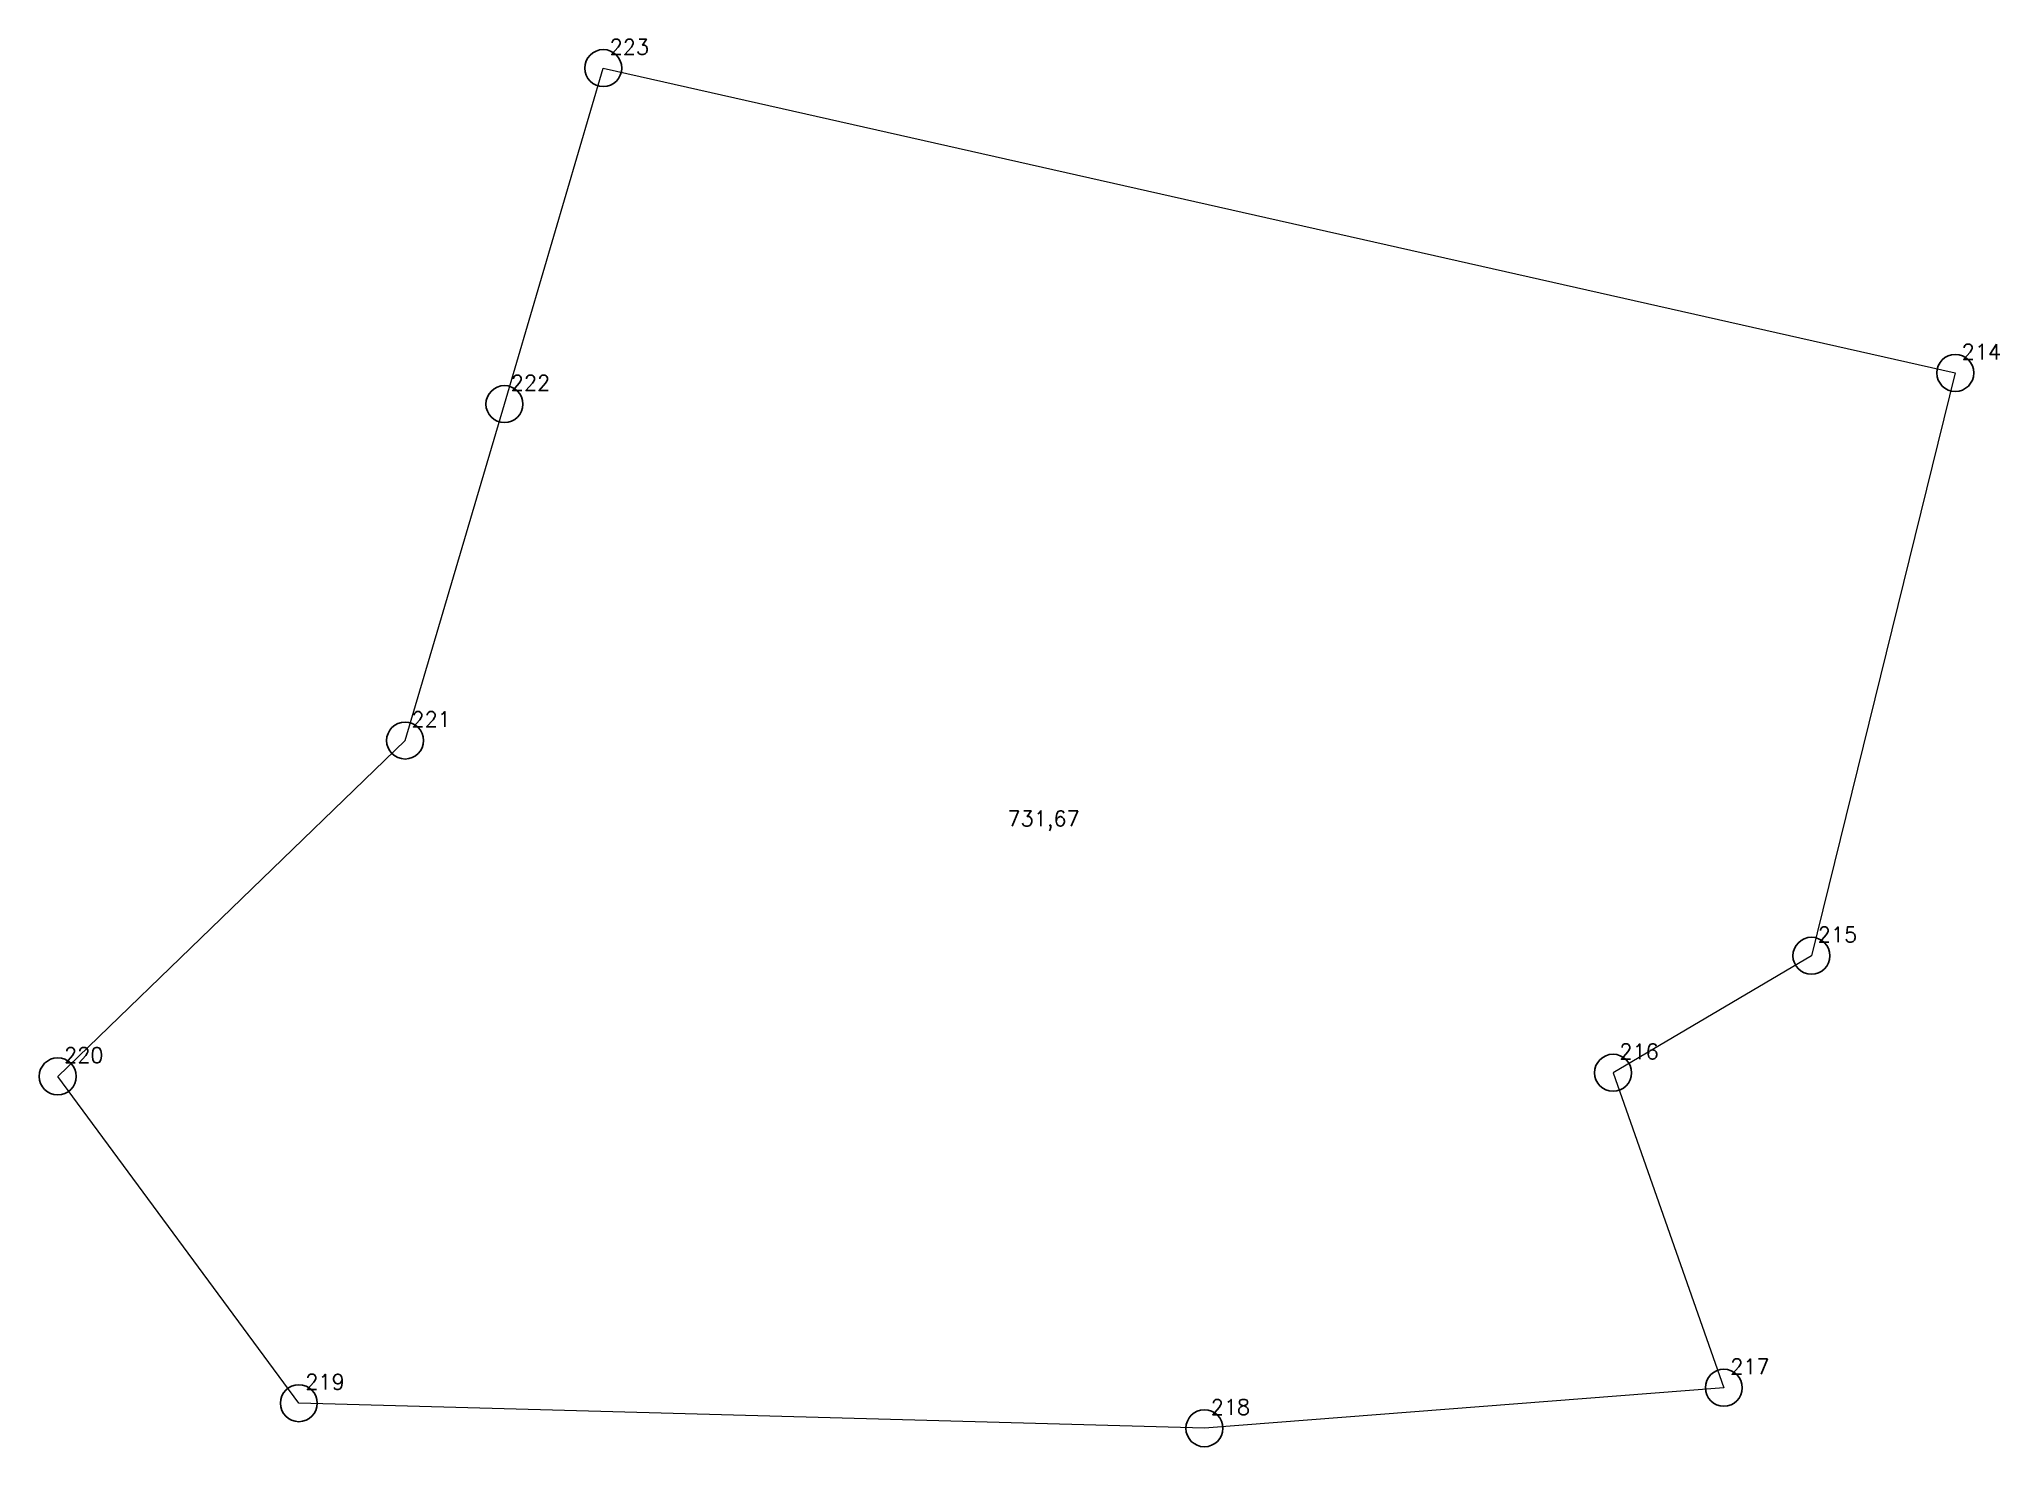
# Model space of a CAD drawing. Extents: x 1391578 to 1399811, y 355675 to 360827.
# Drawn here: x 1391578.45 to 1391618.23, y 355674.76 to 355703.3 of the extents above; entities that cross this region are included whole.
import ezdxf

# ---------------------------------------------------------------- set-up
doc = ezdxf.new("R2010")
doc.units = 0
doc.header["$PDMODE"] = 33
doc.header["$PDSIZE"] = 0.75
doc.layers.add('6 - утвержденные границы территорий окн', color=7, linetype='Continuous')
doc.styles.get("Standard").update_dxf_attribs({"font": 'simplex.shx'})

msp = doc.modelspace()

# ---------------------------------------------------------------- texts
at = {"layer": '6 - утвержденные границы территорий окн', "color": 7}
for s, p in [('223', (1391590.021, 355702.989)), ('214', (1391617.452, 355696.807)), ('222', (1391588.015, 355696.177)), ('221', (1391585.999, 355689.355)), ('731,67', (1391598.092, 355687.344)), ('215', (1391614.532, 355684.99)), ('220', (1391578.952, 355682.545)), ('216', (1391610.507, 355682.618)), ('217', (1391612.755, 355676.231)), ('219', (1391583.844, 355675.919)), ('218', (1391602.216, 355675.41))]:
    msp.add_text(s, height=0.3111, dxfattribs=at).set_placement(p)

# ---------------------------------------------------------------- linework, layer by layer
at = {"layer": '6 - утвержденные границы территорий окн', "color": 7, "lineweight": 20}
msp.add_lwpolyline([(1391617.323, 355696.533), (1391614.403, 355684.716), (1391610.378, 355682.344), (1391612.626, 355675.957), (1391602.087, 355675.135), (1391583.715, 355675.644), (1391578.822, 355682.271), (1391585.87, 355689.08), (1391587.886, 355695.902), (1391589.892, 355702.715), (1391617.323, 355696.533)], close=True, dxfattribs=at)
at = {"layer": '6 - утвержденные границы территорий окн'}
for p in [(1391589.892, 355702.715), (1391617.323, 355696.533), (1391587.886, 355695.902), (1391585.87, 355689.08), (1391614.403, 355684.716), (1391578.822, 355682.271), (1391610.378, 355682.344), (1391612.626, 355675.957), (1391583.715, 355675.644), (1391602.087, 355675.135)]:
    msp.add_point(p, dxfattribs=at)

msp.set_redraw_order([(e.dxf.handle, doc.entitydb.next_handle()) for e in msp.query("TEXT MTEXT ATTDEF DIMENSION ARC_DIMENSION")])  # texts and dimensions are drawn at this point

doc.saveas('drawing.dxf')
